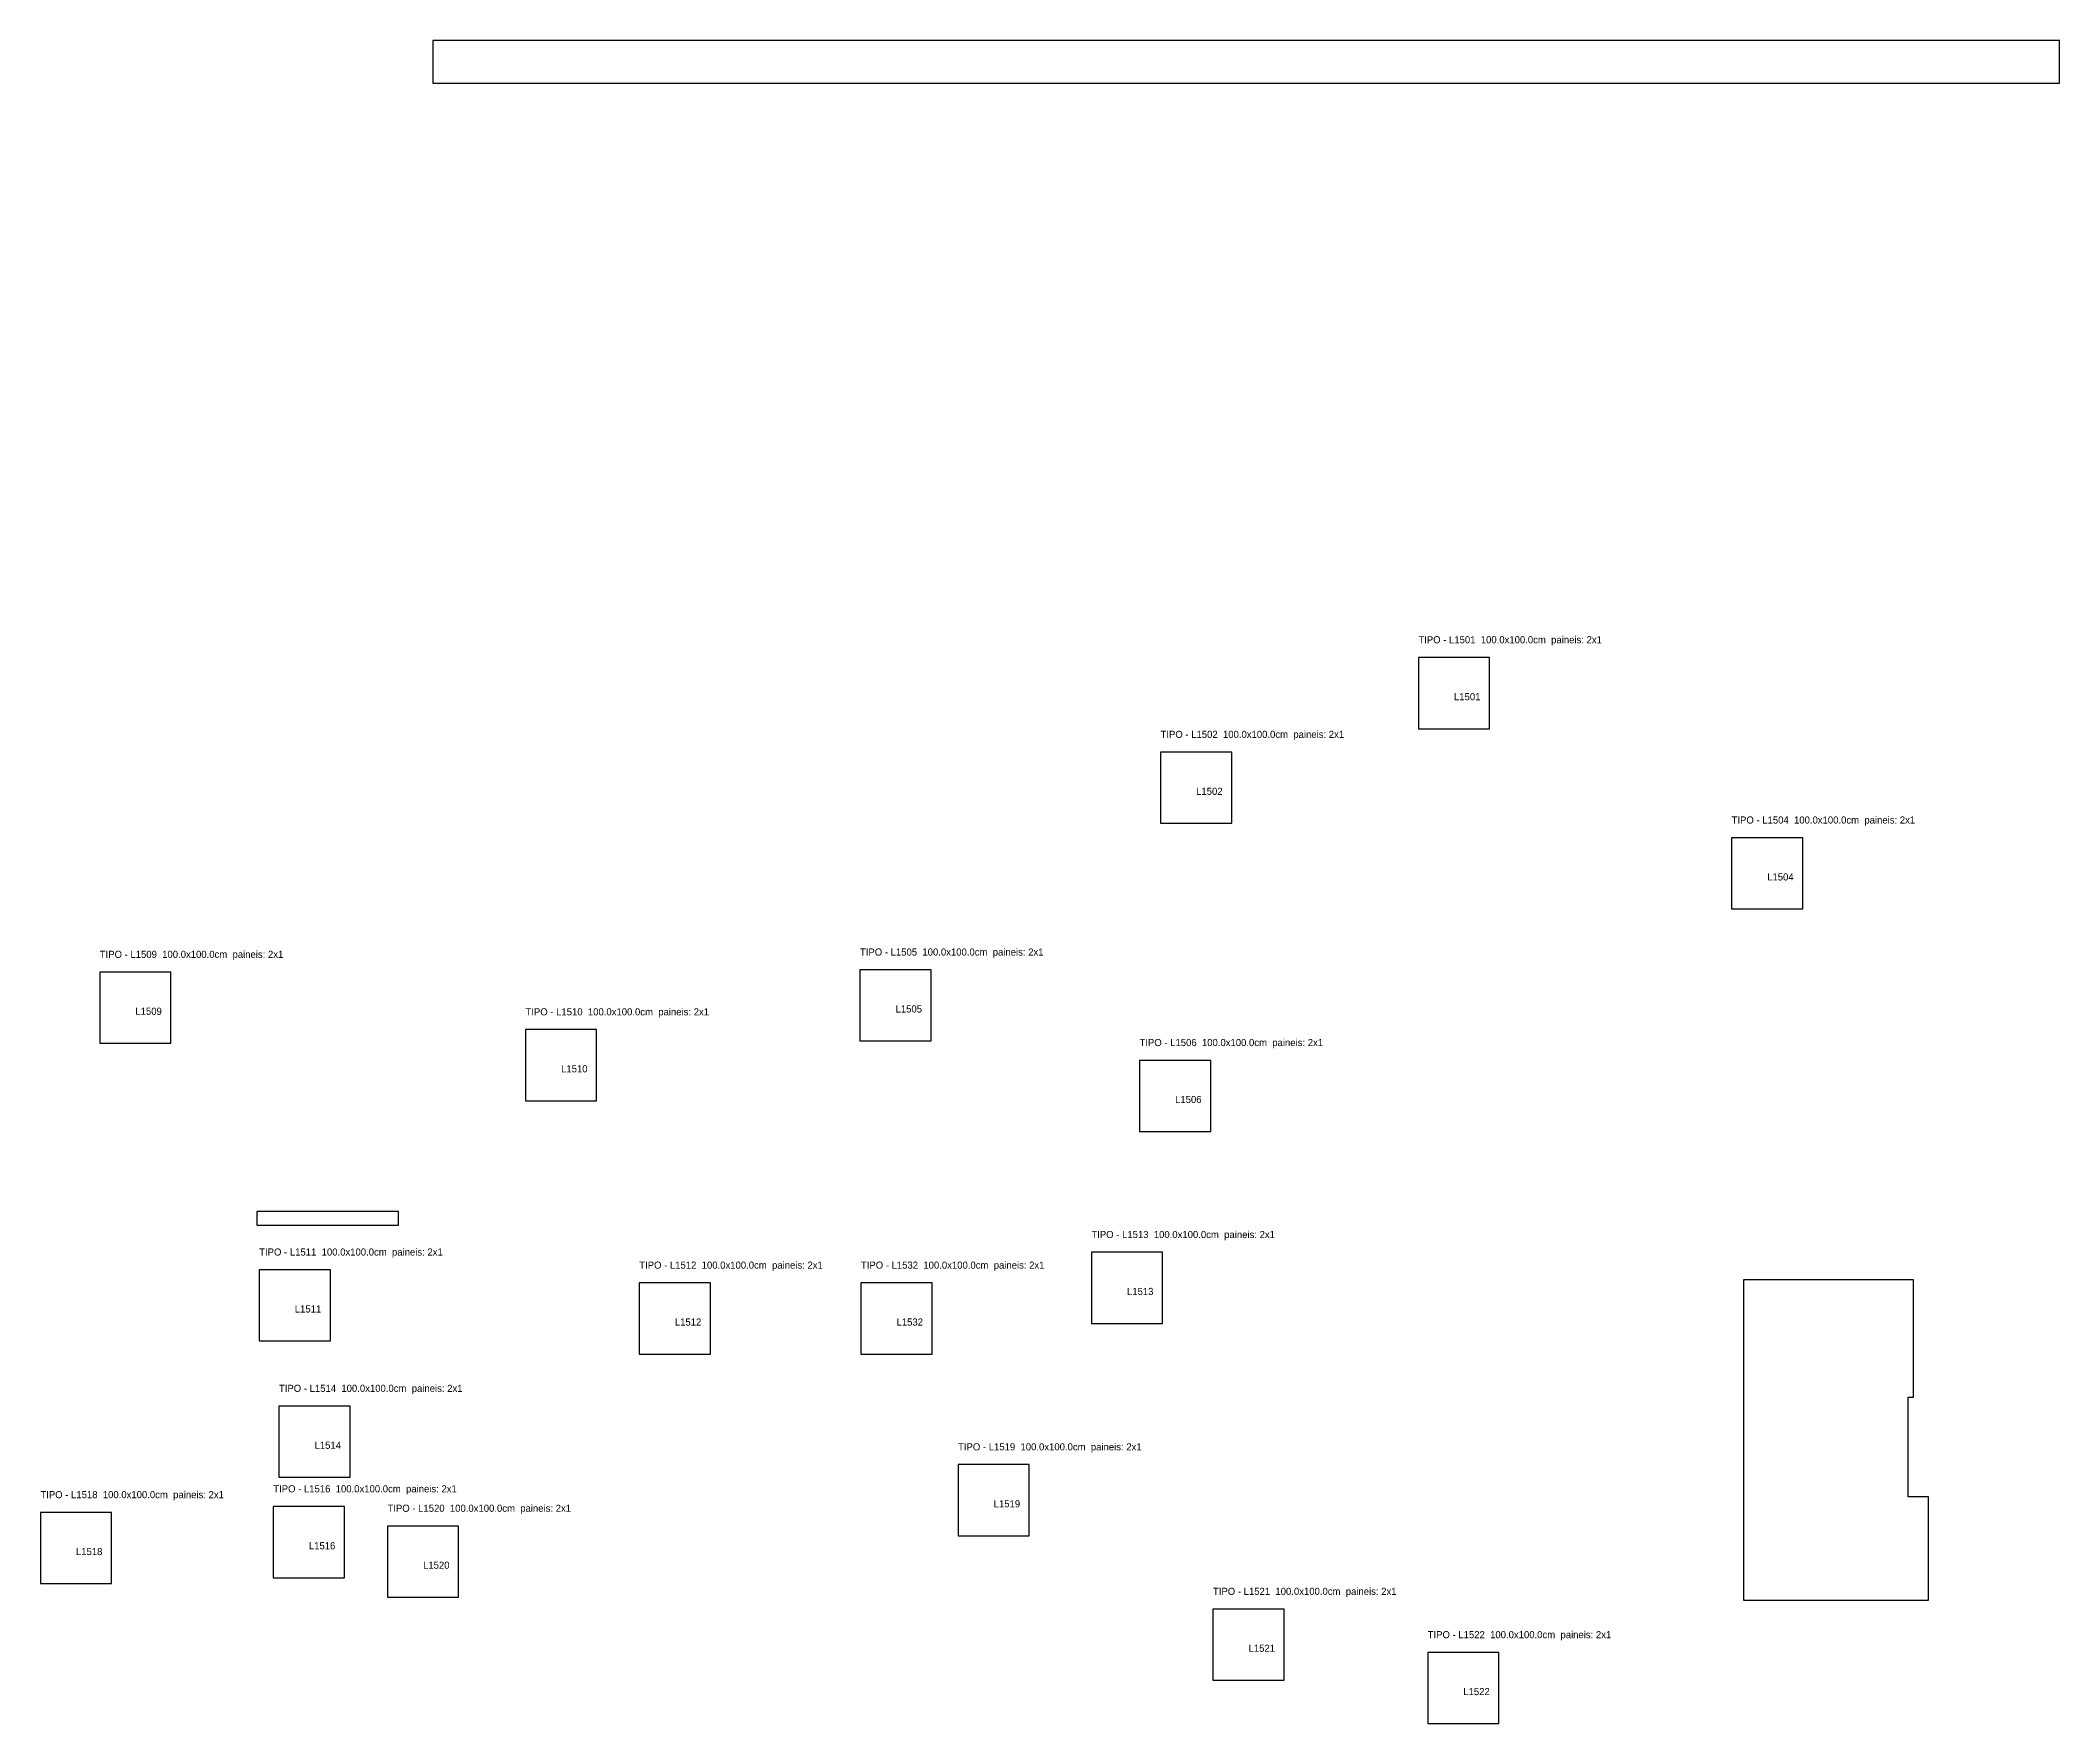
# Model space of a CAD drawing. Header units: metres. Extents: x 1516 to 9250, y 224 to 3400.
# Drawn here: x 4790 to 7627, y 1034 to 3400 of the extents above; entities that cross this region are included whole.
import ezdxf

# ---------------------------------------------------------------- set-up
doc = ezdxf.new("R2010")
doc.units = ezdxf.units.M

msp = doc.modelspace()

# ---------------------------------------------------------------- texts
at = {"layer": 'NOMENCLATURA', "char_height": 10, "attachment_point": 1}
for s, insert in [('TIPO - L1501  100.0x100.0cm  paineis: 2x1', (6726.09, 2562.39)), ('TIPO - L1502  100.0x100.0cm  paineis: 2x1', (6363.78, 2429.42)), ('TIPO - L1504  100.0x100.0cm  paineis: 2x1', (7166.25, 2309.08)), ('TIPO - L1509  100.0x100.0cm  paineis: 2x1', (4873.1, 2120.32)), ('TIPO - L1505  100.0x100.0cm  paineis: 2x1', (5941.38, 2123.57)), ('TIPO - L1510  100.0x100.0cm  paineis: 2x1', (5471.34, 2039.54)), ('TIPO - L1506  100.0x100.0cm  paineis: 2x1', (6334.23, 1996.35)), ('TIPO - L1511  100.0x100.0cm  paineis: 2x1', (5097.18, 1702.01)), ('TIPO - L1513  100.0x100.0cm  paineis: 2x1', (6266.6, 1726.62)), ('TIPO - L1512  100.0x100.0cm  paineis: 2x1', (5631.24, 1683.63)), ('TIPO - L1532  100.0x100.0cm  paineis: 2x1', (5942.74, 1683.63)), ('TIPO - L1514  100.0x100.0cm  paineis: 2x1', (5124.91, 1510.48)), ('TIPO - L1519  100.0x100.0cm  paineis: 2x1', (6079.27, 1428.24)), ('TIPO - L1516  100.0x100.0cm  paineis: 2x1', (5116.91, 1369.29)), ('TIPO - L1518  100.0x100.0cm  paineis: 2x1', (4789.65, 1361.09)), ('TIPO - L1520  100.0x100.0cm  paineis: 2x1', (5277.41, 1341.94)), ('TIPO - L1521  100.0x100.0cm  paineis: 2x1', (6437.46, 1225.19)), ('TIPO - L1522  100.0x100.0cm  paineis: 2x1', (6739.19, 1164.32))]:
    msp.add_mtext(s, dxfattribs=dict(at, insert=insert))
at = {"layer": 'Texto Secao', "char_height": 10, "attachment_point": 1}
for s, insert in [('L1501', (6776.09, 2482.39)), ('L1502', (6413.78, 2349.42)), ('L1504', (7216.25, 2229.08)), ('L1505', (5991.38, 2043.57)), ('L1509', (4923.1, 2040.32)), ('L1510', (5521.34, 1959.54)), ('L1506', (6384.23, 1916.35)), ('L1513', (6316.6, 1646.62)), ('L1511', (5147.18, 1622.01)), ('L1512', (5681.24, 1603.63)), ('L1532', (5992.74, 1603.63)), ('L1514', (5174.91, 1430.48)), ('L1519', (6129.27, 1348.24)), ('L1518', (4839.65, 1281.09)), ('L1516', (5166.91, 1289.29)), ('L1520', (5327.41, 1261.94)), ('L1521', (6487.46, 1145.19)), ('L1522', (6789.19, 1084.32))]:
    msp.add_mtext(s, dxfattribs=dict(at, insert=insert))

# ---------------------------------------------------------------- linework, layer by layer
at = {"layer": 'Contorno'}
for points in [[(5341.2, 3339.59), (7627.2, 3339.59), (7627.2, 3399.59), (5341.2, 3399.59)], [(6726.09, 2432.39), (6826.09, 2432.39), (6826.09, 2532.39), (6726.09, 2532.39), (6726.09, 2432.39)], [(6363.78, 2299.42), (6463.78, 2299.42), (6463.78, 2399.42), (6363.78, 2399.42), (6363.78, 2299.42)], [(7166.25, 2179.08), (7266.25, 2179.08), (7266.25, 2279.08), (7166.25, 2279.08), (7166.25, 2179.08)], [(4873.1, 1990.32), (4973.1, 1990.32), (4973.1, 2090.32), (4873.1, 2090.32), (4873.1, 1990.32)], [(5941.38, 1993.57), (6041.38, 1993.57), (6041.38, 2093.57), (5941.38, 2093.57), (5941.38, 1993.57)], [(5471.34, 1909.54), (5571.34, 1909.54), (5571.34, 2009.54), (5471.34, 2009.54), (5471.34, 1909.54)], [(6334.23, 1866.35), (6434.23, 1866.35), (6434.23, 1966.35), (6334.23, 1966.35), (6334.23, 1866.35)], [(5093.97, 1734.88), (5292.97, 1734.88), (5292.97, 1753.88), (5093.97, 1753.88), (5093.97, 1734.88)], [(6266.6, 1596.62), (6366.6, 1596.62), (6366.6, 1696.62), (6266.6, 1696.62), (6266.6, 1596.62)], [(5097.18, 1572.01), (5197.18, 1572.01), (5197.18, 1672.01), (5097.18, 1672.01), (5097.18, 1572.01)], [(5631.24, 1553.63), (5731.24, 1553.63), (5731.24, 1653.63), (5631.24, 1653.63), (5631.24, 1553.63)], [(5942.74, 1553.63), (6042.74, 1553.63), (6042.74, 1653.63), (5942.74, 1653.63), (5942.74, 1553.63)], [(7442.75, 1208), (7442.75, 1353), (7414.25, 1353), (7414.25, 1493), (7421.75, 1493), (7421.75, 1658), (7182.75, 1658), (7182.75, 1208), (7442.75, 1208)], [(5124.91, 1380.48), (5224.91, 1380.48), (5224.91, 1480.48), (5124.91, 1480.48), (5124.91, 1380.48)], [(6079.27, 1298.24), (6179.27, 1298.24), (6179.27, 1398.24), (6079.27, 1398.24), (6079.27, 1298.24)], [(5116.91, 1239.29), (5216.91, 1239.29), (5216.91, 1339.29), (5116.91, 1339.29), (5116.91, 1239.29)], [(4789.65, 1231.09), (4889.65, 1231.09), (4889.65, 1331.09), (4789.65, 1331.09), (4789.65, 1231.09)], [(5277.41, 1211.94), (5377.41, 1211.94), (5377.41, 1311.94), (5277.41, 1311.94), (5277.41, 1211.94)], [(6437.46, 1095.19), (6537.46, 1095.19), (6537.46, 1195.19), (6437.46, 1195.19), (6437.46, 1095.19)], [(6739.19, 1034.32), (6839.19, 1034.32), (6839.19, 1134.32), (6739.19, 1134.32), (6739.19, 1034.32)]]:
    msp.add_lwpolyline(points, close=True, dxfattribs=at)
at = {"layer": 'Paineis'}
for points in [[(6726.09, 2432.39), (6826.09, 2432.39), (6826.09, 2532.39), (6726.09, 2532.39)], [(6363.78, 2299.42), (6463.78, 2299.42), (6463.78, 2399.42), (6363.78, 2399.42)], [(7166.25, 2179.08), (7266.25, 2179.08), (7266.25, 2279.08), (7166.25, 2279.08)], [(4873.1, 1990.32), (4973.1, 1990.32), (4973.1, 2090.32), (4873.1, 2090.32)], [(5941.38, 1993.57), (6041.38, 1993.57), (6041.38, 2093.57), (5941.38, 2093.57)], [(5471.34, 1909.54), (5571.34, 1909.54), (5571.34, 2009.54), (5471.34, 2009.54)], [(6334.23, 1866.35), (6434.23, 1866.35), (6434.23, 1966.35), (6334.23, 1966.35)], [(6266.6, 1596.62), (6366.6, 1596.62), (6366.6, 1696.62), (6266.6, 1696.62)], [(5097.18, 1572.01), (5197.18, 1572.01), (5197.18, 1672.01), (5097.18, 1672.01)], [(5631.24, 1553.63), (5731.24, 1553.63), (5731.24, 1653.63), (5631.24, 1653.63)], [(5942.74, 1553.63), (6042.74, 1553.63), (6042.74, 1653.63), (5942.74, 1653.63)], [(5124.91, 1380.48), (5224.91, 1380.48), (5224.91, 1480.48), (5124.91, 1480.48)], [(6079.27, 1298.24), (6179.27, 1298.24), (6179.27, 1398.24), (6079.27, 1398.24)], [(5116.91, 1239.29), (5216.91, 1239.29), (5216.91, 1339.29), (5116.91, 1339.29)], [(4789.65, 1231.09), (4889.65, 1231.09), (4889.65, 1331.09), (4789.65, 1331.09)], [(5277.41, 1211.94), (5377.41, 1211.94), (5377.41, 1311.94), (5277.41, 1311.94)], [(6437.46, 1095.19), (6537.46, 1095.19), (6537.46, 1195.19), (6437.46, 1195.19)], [(6739.19, 1034.32), (6839.19, 1034.32), (6839.19, 1134.32), (6739.19, 1134.32)]]:
    msp.add_lwpolyline(points, close=True, dxfattribs=at)

msp.set_redraw_order([(e.dxf.handle, doc.entitydb.next_handle()) for e in msp.query("TEXT MTEXT ATTDEF DIMENSION ARC_DIMENSION")])  # texts and dimensions are drawn at this point

doc.saveas('drawing.dxf')
